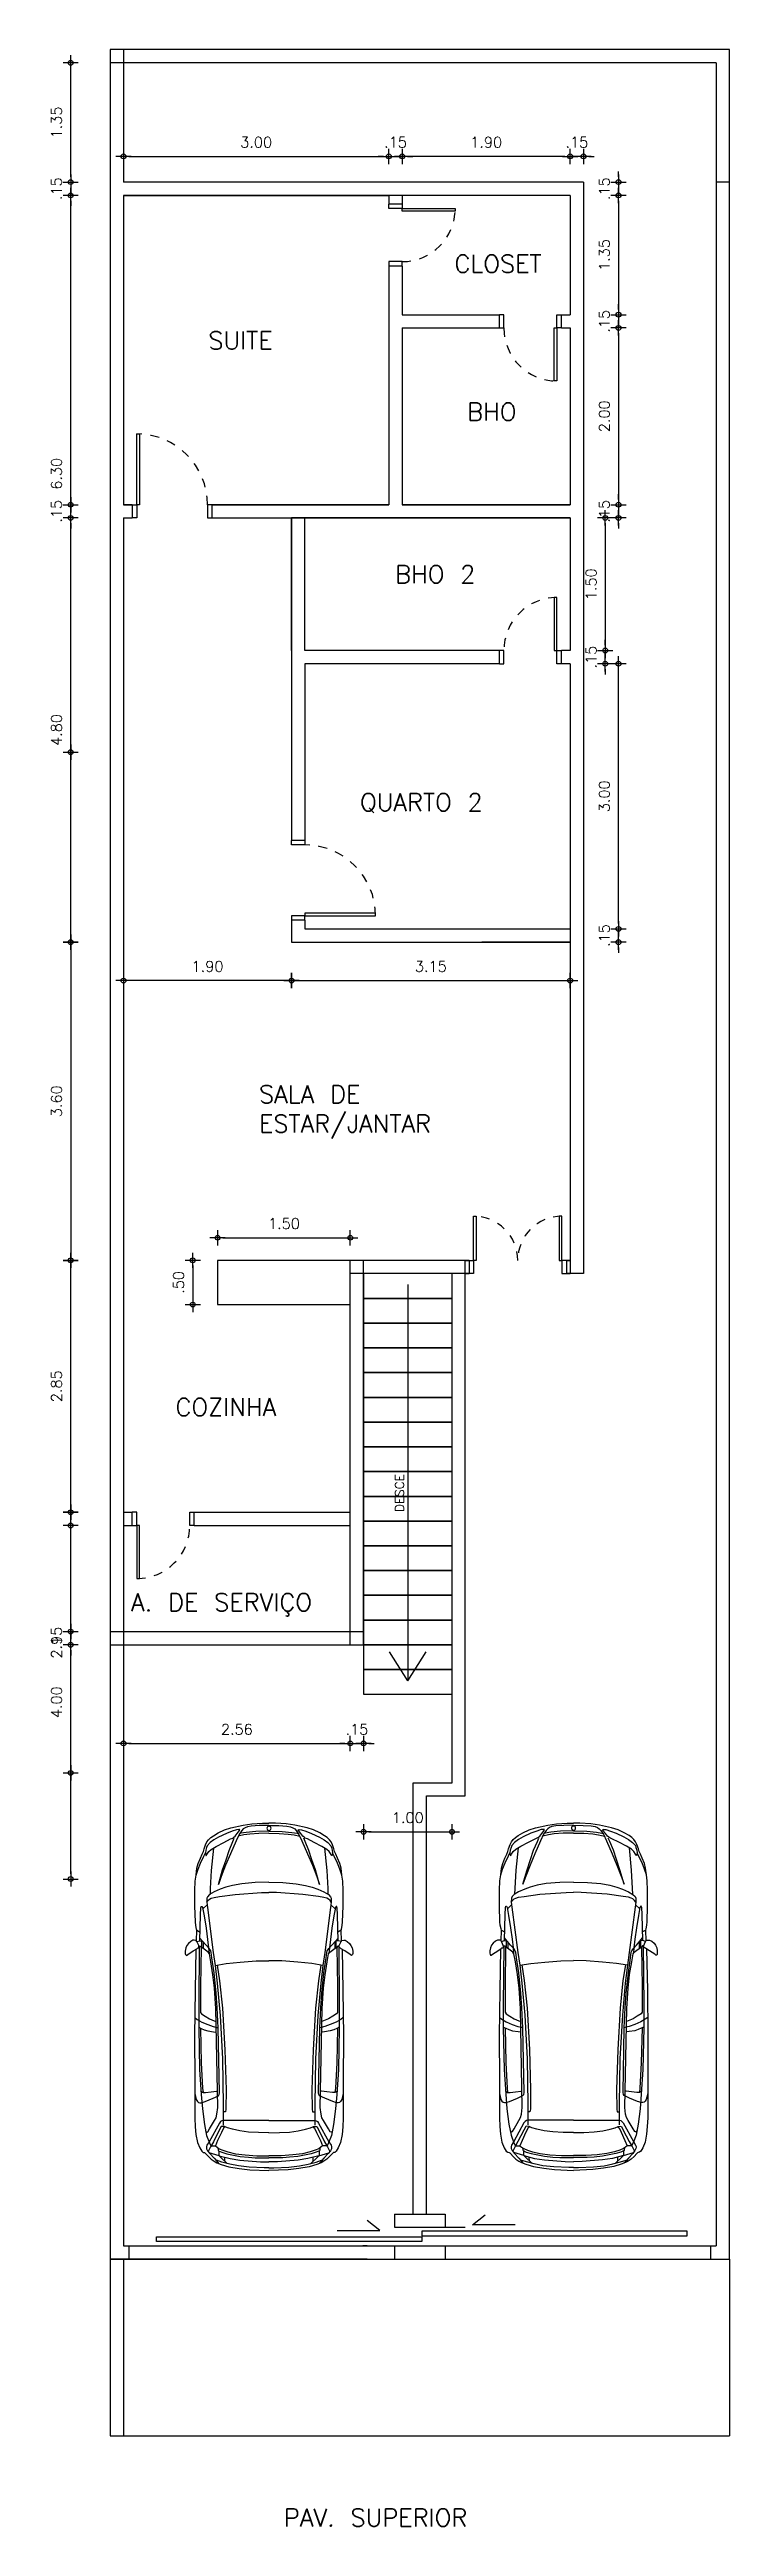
# Model space of a CAD drawing. Header units: millimetres. Extents: x 4595 to 4915, y 2085 to 2243.
# Drawn here: x 4839.31 to 4847, y 2184.16 to 2212.18 of the extents above; entities that cross this region are included whole.
import ezdxf

# ---------------------------------------------------------------- set-up
doc = ezdxf.new("R2010")
doc.units = ezdxf.units.MM
doc.header["$LTSCALE"] = 0.8
doc.linetypes.add('HIDDEN2', pattern=[0.1875, 0.125, -0.0625])
for name, color, linetype in [('parede', 2, 'Continuous'), ('PORTAS', 3, 'Continuous'), ('PROJEÇÃO', 8, 'HIDDEN2')]:
    doc.layers.add(name, color=color, linetype=linetype)
doc.styles.get("Standard").update_dxf_attribs({"font": 'txt.shx', "height": 0.12})
doc.dimstyles.new('ESCALA50', dxfattribs={"dimtxt": 0.1, "dimasz": 0.06, "dimexe": 0.18, "dimexo": 0.06, "dimgap": 0.1, "dimtad": 1, "dimzin": 4, "dimdsep": 46, "dimtxsty": 'Standard', "dimblk1": 'BOLA', "dimblk2": 'BOLA', "dimsah": 1, "dimcen": -0.06, "dimse1": 1, "dimse2": 1, "dimclrd": 7, "dimclrt": 3, "dimadec": 0, "dimazin": 0, "dimtfac": 1, "dimtix": 1, "dimtmove": 0, "dimatfit": 3, "dimldrblk": 'BOLA', "dimfxl": 0, "dimtolj": 1, "dimtzin": 4, "dimarcsym": 0})

msp = doc.modelspace()

# ---------------------------------------------------------------- texts
at = {"layer": 'PORTAS', "color": 6, "char_height": 0.2, "attachment_point": 1}
for s, width, insert in [('{\\C2;CLOSET}', 2.05949, (4843.892, 2209.858)), ('{\\C2;SUITE}', 2.05949, (4841.109, 2208.989)), ('{\\C2;BHO}', 2.05949, (4844.036, 2208.182)), ('{\\C2;BHO 2}', 2.05949, (4843.221, 2206.344)), ('{\\C2;QUARTO 2}', 2.05949, (4842.824, 2203.764)), ('{\\C2;SALA DE ESTAR/JANTAR}', 2.05949, (4841.682, 2200.461)), ('{\\C2;COZINHA}', 2.05949, (4840.738, 2196.92)), ('{\\C2;A. DE SERVIÇO}', 3.13942, (4840.236, 2194.712)), ('{\\C2;PAV. SUPERIOR}', 4.36819, (4841.964, 2184.355))]:
    msp.add_mtext_dynamic_manual_height_columns(s, width=width, gutter_width=0.6, heights=[0], dxfattribs=dict(at, insert=insert))
at = {"layer": 'PORTAS', "color": 6, "insert": (4843.221, 2195.634), "char_height": 0.1, "attachment_point": 1, "rotation": 90}
msp.add_mtext_dynamic_manual_height_columns('{\\C3;DESCE}', width=1.37347, gutter_width=0.6, heights=[0], dxfattribs=at)

# ---------------------------------------------------------------- blocks, each defined once
blk = doc.blocks.new('top')
for points in [[(1325, 824), (1323, 846), (1324, 860), (1338, 884), (1359, 910), (1382, 927), (1410, 940), (1446, 947), (1473, 947), (1486, 944), (1493, 938), (1495, 932), (1484, 918), (1445, 857), (1421, 817), (1412, 810), (1411, 799), (1408, 796), (1399, 793), (1385, 795), (1367, 802), (1339, 815), (1325, 824)], [(1427, 826), (1890, 835), (2404, 841), (2914, 839), (3336, 839), (3434, 834), (3521, 826), (3612, 809), (3673, 783), (3711, 760), (3724, 744), (3727, 729), (3731, 722), (3739, 714), (3772, 684), (3801, 653), (3825, 619), (3841, 588), (3861, 540), (3886, 454), (3906, 337), (3920, 217), (3930, 0)], [(586, 823), (509, 815), (457, 801), (396, 776), (351, 755), (321, 742), (291, 734), (244, 717), (212, 702), (186, 683), (163, 658), (142, 628), (109, 573), (76, 503), (52, 430), (22, 292), (8, 194), (0, 72), (0, 0)], [(25, 0), (26, 110), (32, 200), (39, 244), (50, 271), (64, 291), (83, 308), (127, 339), (200, 372), (347, 437), (475, 490), (601, 539), (692, 572), (528, 524), (412, 485), (308, 451), (207, 409), (169, 393)], [(1331, 820), (1211, 816), (1197, 819), (1155, 828), (1117, 832), (939, 837), (759, 837), (655, 833), (586, 823), (521, 802), (451, 774), (371, 736), (336, 719), (363, 715), (365, 710), (352, 701), (320, 681), (296, 654), (262, 597), (217, 511), (178, 434), (168, 410), (159, 397), (147, 383), (117, 360), (83, 332), (78, 331), (70, 333), (72, 340), (74, 366), (91, 417), (115, 482), (156, 570), (186, 623), (218, 666), (255, 699), (275, 705), (306, 715), (336, 719)], [(281, 628), (533, 652), (740, 664), (805, 666)], [(668, 0), (671, 156), (684, 308), (704, 411), (725, 489), (747, 552), (777, 621), (808, 671), (832, 695), (849, 703), (894, 704), (953, 697), (1464, 630), (1608, 608), (1588, 484), (1572, 326), (1557, 144), (1555, 0)], [(894, 704), (875, 690), (858, 671), (849, 653), (840, 621), (830, 559), (806, 381), (785, 85), (783, 0)], [(924, 700), (970, 748)], [(1330, 782), (1035, 775), (956, 770), (941, 765), (941, 759), (955, 751), (1047, 734), (1186, 712), (1314, 694), (1411, 683)], [(1211, 816), (1232, 780)], [(3058, 839), (3127, 822), (3147, 810), (3158, 797), (3163, 782), (3163, 764), (3150, 723), (3112, 633), (3083, 572), (3070, 563), (3049, 559), (2315, 574), (2089, 585), (1924, 596), (1693, 620), (1524, 645), (1461, 653), (1445, 659), (1418, 677), (1381, 712), (1336, 750), (1300, 781)], [(1406, 759), (1326, 759)], [(1339, 815), (1330, 782), (1333, 759)], [(1344, 743), (1417, 743)], [(1388, 788), (2056, 795), (2315, 795), (2787, 785), (3068, 766), (3233, 753), (3407, 731), (3532, 707), (3617, 674), (3651, 656), (3651, 606)], [(1388, 794), (1389, 778), (1393, 774), (1406, 768)], [(3484, 716), (3493, 709), (3495, 700), (3491, 692), (3459, 672), (3365, 617), (3333, 599), (3293, 588), (3218, 580), (2097, 601), (1867, 616), (1715, 634), (1569, 657), (1478, 674), (1460, 687), (1426, 732), (1406, 759), (1406, 768), (1844, 775), (2141, 774), (2157, 763), (2184, 720), (2214, 673), (2237, 618), (2244, 599)], [(1411, 683), (1473, 678)], [(1604, 586), (1782, 558), (2094, 526), (2563, 499), (3018, 486), (3236, 488), (3267, 493), (3267, 517)], [(1608, 608), (1811, 585), (2174, 552), (2667, 524), (3185, 517), (3415, 517)], [(2199, 839), (2220, 811), (2249, 761), (2278, 693), (2300, 630), (2310, 590), (2315, 574)], [(2308, 795), (2322, 766), (2337, 732), (2349, 692), (2360, 627), (2363, 596)], [(2318, 775), (2711, 766), (2998, 750), (3047, 745)], [(3031, 768), (3042, 757), (3047, 745), (3047, 717), (3040, 655), (3032, 593), (3030, 584)], [(3362, 0), (3362, 515), (3367, 533), (3375, 547), (3393, 561), (3603, 677), (3643, 702), (3658, 707), (3668, 707), (3683, 705), (3706, 694), (3737, 669), (3790, 620), (3820, 594), (3839, 578), (3849, 569)], [(3501, 0), (3500, 118), (3495, 233), (3482, 331), (3462, 414), (3447, 471), (3432, 503), (3430, 528), (3433, 541), (3473, 562), (3603, 629), (3660, 661), (3698, 680), (3714, 688)], [(3436, 495), (3450, 514), (3498, 538), (3590, 581), (3651, 606), (3666, 587), (3682, 564), (3700, 522), (3718, 464), (3739, 378), (3753, 268), (3762, 138), (3762, 0)], [(3674, 576), (3698, 574), (3705, 571), (3722, 535), (3740, 478), (3755, 402), (3770, 327), (3779, 233), (3784, 155), (3784, 0)], [(3707, 566), (3748, 566), (3763, 563), (3781, 545), (3849, 473)], [(3763, 563), (3728, 676)], [(3763, 563), (3795, 440), (3812, 328), (3830, 96), (3832, 0)], [(3897, 0), (3897, 54), (3890, 224), (3877, 346), (3856, 444), (3834, 532), (3813, 595), (3810, 603)], [(88, 0), (93, 149), (103, 258), (114, 320), (119, 334)], [(114, 0), (115, 116), (122, 218), (132, 283), (147, 348)], [(3824, 499), (3779, 501)], [(586, -823), (509, -815), (457, -801), (396, -776), (351, -755), (321, -742), (291, -734), (244, -717), (212, -702), (186, -683), (163, -658), (142, -628), (109, -573), (76, -503), (52, -430), (22, -292), (8, -194), (0, -72), (0, 0)], [(25, 0), (26, -110), (32, -200), (39, -244), (50, -271), (64, -291), (83, -308), (127, -339), (200, -372), (347, -437), (475, -490), (601, -539), (692, -572), (528, -524), (412, -485), (308, -451), (207, -409), (169, -393)], [(88, 0), (93, -149), (103, -258), (114, -320), (119, -334)], [(114, 0), (115, -116), (122, -218), (132, -283), (147, -348)], [(668, 0), (671, -156), (684, -308), (704, -411), (725, -489), (747, -552), (777, -621), (808, -671), (832, -695), (849, -703), (894, -704), (953, -697), (1464, -630), (1608, -608), (1588, -484), (1572, -326), (1557, -144), (1555, 0)], [(894, -704), (875, -690), (858, -671), (849, -653), (840, -621), (830, -559), (806, -381), (785, -85), (783, 0)], [(1427, -826), (1890, -835), (2404, -841), (2914, -839), (3336, -839), (3434, -834), (3521, -826), (3612, -809), (3673, -783), (3711, -760), (3724, -744), (3727, -729), (3731, -722), (3739, -714), (3772, -684), (3801, -653), (3825, -619), (3841, -588), (3861, -540), (3886, -454), (3906, -337), (3920, -217), (3930, 0)], [(3362, 0), (3362, -515), (3367, -533), (3375, -547), (3393, -561), (3603, -677), (3643, -702), (3658, -707), (3668, -707), (3683, -705), (3706, -694), (3737, -669), (3790, -620), (3820, -594), (3839, -578), (3849, -569)], [(3501, 0), (3500, -118), (3495, -233), (3482, -331), (3462, -414), (3447, -471), (3432, -503), (3430, -528), (3433, -541), (3473, -562), (3603, -629), (3660, -661), (3698, -680), (3714, -688)], [(3436, -495), (3450, -514), (3498, -538), (3590, -581), (3651, -606), (3666, -587), (3682, -564), (3700, -522), (3718, -464), (3739, -378), (3753, -268), (3762, -138), (3762, 0)], [(3674, -576), (3698, -574), (3705, -571), (3722, -535), (3740, -478), (3755, -402), (3770, -327), (3779, -233), (3784, -155), (3784, 0)], [(3763, -563), (3795, -440), (3812, -328), (3830, -96), (3832, 0)], [(3897, 0), (3897, -54), (3890, -224), (3877, -346), (3856, -444), (3834, -532), (3813, -595), (3810, -603)], [(1331, -820), (1211, -816), (1197, -819), (1155, -828), (1117, -832), (939, -837), (759, -837), (655, -833), (586, -823), (521, -802), (451, -774), (371, -736), (336, -719), (363, -715), (365, -710), (352, -701), (320, -681), (296, -654), (262, -597), (217, -511), (178, -434), (168, -410), (159, -397), (147, -383), (117, -360), (83, -332), (78, -331), (70, -333), (72, -340), (74, -366), (91, -417), (115, -482), (156, -570), (186, -623), (218, -666), (255, -699), (275, -705), (306, -715), (336, -719)], [(3058, -839), (3127, -822), (3147, -810), (3158, -797), (3163, -782), (3163, -764), (3150, -723), (3112, -633), (3083, -572), (3070, -563), (3049, -559), (2315, -574), (2089, -585), (1924, -596), (1693, -620), (1524, -645), (1461, -653), (1445, -659), (1418, -677), (1381, -712), (1336, -750), (1300, -781)], [(1604, -586), (1782, -558), (2094, -526), (2563, -499), (3018, -486), (3236, -488), (3267, -493), (3267, -517)], [(1608, -608), (1811, -585), (2174, -552), (2667, -524), (3185, -517), (3415, -517)], [(3707, -566), (3748, -566), (3763, -563), (3781, -545), (3849, -473)], [(3824, -499), (3779, -501)], [(281, -628), (533, -652), (740, -664), (805, -666)], [(924, -700), (970, -748)], [(1330, -782), (1035, -775), (956, -770), (941, -765), (941, -759), (955, -751), (1047, -734), (1186, -712), (1314, -694), (1411, -683)], [(1211, -816), (1232, -780)], [(1325, -824), (1323, -846), (1324, -860), (1338, -884), (1359, -910), (1382, -927), (1410, -940), (1446, -947), (1473, -947), (1486, -944), (1493, -938), (1495, -932), (1484, -918), (1445, -857), (1421, -817), (1412, -810), (1411, -799), (1408, -796), (1399, -793), (1385, -795), (1367, -802), (1339, -815), (1325, -824)], [(1406, -759), (1326, -759)], [(1339, -815), (1330, -782), (1333, -759)], [(1344, -743), (1417, -743)], [(1388, -788), (2056, -795), (2315, -795), (2787, -785), (3068, -766), (3233, -753), (3407, -731), (3532, -707), (3617, -674), (3651, -656), (3651, -606)], [(1388, -794), (1389, -778), (1393, -774), (1406, -768)], [(3484, -716), (3493, -709), (3495, -700), (3491, -692), (3459, -672), (3365, -617), (3333, -599), (3293, -588), (3218, -580), (2097, -601), (1867, -616), (1715, -634), (1569, -657), (1478, -674), (1460, -687), (1426, -732), (1406, -759), (1406, -768), (1844, -775), (2141, -774), (2157, -763), (2184, -720), (2214, -673), (2237, -618), (2244, -599)], [(1411, -683), (1473, -678)], [(2199, -839), (2220, -811), (2249, -761), (2278, -693), (2300, -630), (2310, -590), (2315, -574)], [(2308, -795), (2322, -766), (2337, -732), (2349, -692), (2360, -627), (2363, -596)], [(2318, -775), (2711, -766), (2998, -750), (3047, -745)], [(3031, -768), (3042, -757), (3047, -745), (3047, -717), (3040, -655), (3032, -593), (3030, -584)], [(3763, -563), (3728, -676)]]:
    blk.add_lwpolyline(points)
for start, end in [(0, 180), (180, 0)]:
    blk.add_arc((57, 0), 23.5, start, end)
blk = doc.blocks.new('BOLA')
for p, q in [((-1.44, 0), (1.44, 0)), ((0, -1.44), (0, 1.44))]:
    blk.add_line(p, q)
blk.add_circle((0, 0), 0.452)
blk = doc.blocks.new('*D1021')
at = {"layer": 'Defpoints', "color": 0, "transparency": 16777216}
for p in [(4839.553, 2194.281), (4840, 2194.281), (4840, 2194.131)]:
    blk.add_point(p, dxfattribs=at)
at = {"layer": 'PORTAS', "color": 7, "lineweight": -2, "transparency": 16777216}
for p, q in [((4839.553, 2194.341), (4839.553, 2194.401)), ((4839.553, 2194.131), (4839.553, 2194.281)), ((4839.553, 2194.071), (4839.553, 2194.011))]:
    blk.add_line(p, q, dxfattribs=at)
at = {"layer": 'PORTAS', "color": 7, "lineweight": -2, "transparency": 16777216, "xscale": 0.06, "yscale": 0.06, "zscale": 0.06}
for p, rotation in [((4839.553, 2194.281), 270), ((4839.553, 2194.131), 90)]:
    blk.add_blockref('BOLA', p, dxfattribs=dict(at, rotation=rotation))
at = {"layer": 'PORTAS', "color": 3, "transparency": 16777216, "insert": (4839.393, 2194.206), "char_height": 0.12, "attachment_point": 5, "rotation": 90}
blk.add_mtext('\\A1;.15', dxfattribs=at)
blk = doc.blocks.new('*D1022')
at = {"layer": 'Defpoints', "color": 0, "transparency": 16777216}
for p in [(4839.553, 2195.481), (4840.15, 2195.481), (4840, 2191.481)]:
    blk.add_point(p, dxfattribs=at)
at = {"layer": 'PORTAS', "color": 7, "lineweight": -2, "transparency": 16777216}
blk.add_line((4839.553, 2191.541), (4839.553, 2195.421), dxfattribs=at)
at = {"layer": 'PORTAS', "color": 7, "lineweight": -2, "transparency": 16777216, "xscale": 0.06, "yscale": 0.06, "zscale": 0.06}
for p, rotation in [((4839.553, 2195.481), 90), ((4839.553, 2191.481), 270)]:
    blk.add_blockref('BOLA', p, dxfattribs=dict(at, rotation=rotation))
at = {"layer": 'PORTAS', "color": 3, "transparency": 16777216, "insert": (4839.393, 2193.481), "char_height": 0.12, "attachment_point": 5, "rotation": 90}
blk.add_mtext('\\A1;4.00', dxfattribs=at)
blk = doc.blocks.new('*D1023')
at = {"layer": 'Defpoints', "color": 0, "transparency": 16777216}
for p in [(4839.553, 2195.631), (4840.15, 2195.631), (4840, 2192.681)]:
    blk.add_point(p, dxfattribs=at)
at = {"layer": 'PORTAS', "color": 7, "lineweight": -2, "transparency": 16777216}
blk.add_line((4839.553, 2192.741), (4839.553, 2195.571), dxfattribs=at)
at = {"layer": 'PORTAS', "color": 7, "lineweight": -2, "transparency": 16777216, "xscale": 0.06, "yscale": 0.06, "zscale": 0.06}
for p, rotation in [((4839.553, 2195.631), 90), ((4839.553, 2192.681), 270)]:
    blk.add_blockref('BOLA', p, dxfattribs=dict(at, rotation=rotation))
at = {"layer": 'PORTAS', "color": 3, "transparency": 16777216, "insert": (4839.393, 2194.156), "char_height": 0.12, "attachment_point": 5, "rotation": 90}
blk.add_mtext('\\A1;2.95', dxfattribs=at)
blk = doc.blocks.new('*D1017')
at = {"layer": 'Defpoints', "color": 0, "transparency": 16777216}
for p in [(4839.553, 2198.481), (4842.864, 2198.481), (4842.864, 2195.631)]:
    blk.add_point(p, dxfattribs=at)
at = {"layer": 'PORTAS', "color": 7, "lineweight": -2, "transparency": 16777216}
blk.add_line((4839.553, 2195.691), (4839.553, 2198.421), dxfattribs=at)
at = {"layer": 'PORTAS', "color": 7, "lineweight": -2, "transparency": 16777216, "xscale": 0.06, "yscale": 0.06, "zscale": 0.06}
for p, rotation in [((4839.553, 2198.481), 90), ((4839.553, 2195.631), 270)]:
    blk.add_blockref('BOLA', p, dxfattribs=dict(at, rotation=rotation))
at = {"layer": 'PORTAS', "color": 3, "transparency": 16777216, "insert": (4839.393, 2197.056), "char_height": 0.12, "attachment_point": 5, "rotation": 90}
blk.add_mtext('\\A1;2.85', dxfattribs=at)
blk = doc.blocks.new('*D1024')
at = {"layer": 'Defpoints', "color": 0, "transparency": 16777216}
for p in [(4845.2, 2202.231), (4845.2, 2202.081), (4845.746, 2202.231)]:
    blk.add_point(p, dxfattribs=at)
at = {"layer": 'PORTAS', "color": 7, "lineweight": -2, "transparency": 16777216}
for p, q in [((4845.746, 2202.291), (4845.746, 2202.351)), ((4845.746, 2202.081), (4845.746, 2202.231)), ((4845.746, 2202.021), (4845.746, 2201.961))]:
    blk.add_line(p, q, dxfattribs=at)
at = {"layer": 'PORTAS', "color": 7, "lineweight": -2, "transparency": 16777216, "xscale": 0.06, "yscale": 0.06, "zscale": 0.06}
for p, rotation in [((4845.746, 2202.231), 270), ((4845.746, 2202.081), 90)]:
    blk.add_blockref('BOLA', p, dxfattribs=dict(at, rotation=rotation))
at = {"layer": 'PORTAS', "color": 3, "transparency": 16777216, "insert": (4845.586, 2202.156), "char_height": 0.12, "attachment_point": 5, "rotation": 90}
blk.add_mtext('\\A1;.15', dxfattribs=at)
blk = doc.blocks.new('*D1025')
at = {"layer": 'Defpoints', "color": 0, "transparency": 16777216}
for p in [(4845.2, 2205.231), (4845.746, 2205.231), (4845.2, 2202.231)]:
    blk.add_point(p, dxfattribs=at)
at = {"layer": 'PORTAS', "color": 7, "lineweight": -2, "transparency": 16777216}
blk.add_line((4845.746, 2202.291), (4845.746, 2205.171), dxfattribs=at)
at = {"layer": 'PORTAS', "color": 7, "lineweight": -2, "transparency": 16777216, "xscale": 0.06, "yscale": 0.06, "zscale": 0.06}
for p, rotation in [((4845.746, 2205.231), 90), ((4845.746, 2202.231), 270)]:
    blk.add_blockref('BOLA', p, dxfattribs=dict(at, rotation=rotation))
at = {"layer": 'PORTAS', "color": 3, "transparency": 16777216, "insert": (4845.586, 2203.731), "char_height": 0.12, "attachment_point": 5, "rotation": 90}
blk.add_mtext('\\A1;3.00', dxfattribs=at)
blk = doc.blocks.new('*D1026')
at = {"layer": 'Defpoints', "color": 0, "transparency": 16777216}
for p in [(4845.2, 2205.381), (4845.596, 2205.381), (4845.2, 2205.231)]:
    blk.add_point(p, dxfattribs=at)
at = {"layer": 'PORTAS', "color": 7, "lineweight": -2, "transparency": 16777216}
for p, q in [((4845.596, 2205.441), (4845.596, 2205.501)), ((4845.596, 2205.231), (4845.596, 2205.381)), ((4845.596, 2205.171), (4845.596, 2205.111))]:
    blk.add_line(p, q, dxfattribs=at)
at = {"layer": 'PORTAS', "color": 7, "lineweight": -2, "transparency": 16777216, "xscale": 0.06, "yscale": 0.06, "zscale": 0.06}
for p, rotation in [((4845.596, 2205.381), 270), ((4845.596, 2205.231), 90)]:
    blk.add_blockref('BOLA', p, dxfattribs=dict(at, rotation=rotation))
at = {"layer": 'PORTAS', "color": 3, "transparency": 16777216, "insert": (4845.436, 2205.306), "char_height": 0.12, "attachment_point": 5, "rotation": 90}
blk.add_mtext('\\A1;.15', dxfattribs=at)
blk = doc.blocks.new('*D1027')
at = {"layer": 'Defpoints', "color": 0, "transparency": 16777216}
for p in [(4845.2, 2206.881), (4845.2, 2205.381), (4845.596, 2205.381)]:
    blk.add_point(p, dxfattribs=at)
at = {"layer": 'PORTAS', "color": 7, "lineweight": -2, "transparency": 16777216}
blk.add_line((4845.596, 2206.821), (4845.596, 2205.441), dxfattribs=at)
at = {"layer": 'PORTAS', "color": 7, "lineweight": -2, "transparency": 16777216, "xscale": 0.06, "yscale": 0.06, "zscale": 0.06}
for p, rotation in [((4845.596, 2206.881), 90), ((4845.596, 2205.381), 270)]:
    blk.add_blockref('BOLA', p, dxfattribs=dict(at, rotation=rotation))
at = {"layer": 'PORTAS', "color": 3, "transparency": 16777216, "insert": (4845.436, 2206.131), "char_height": 0.12, "attachment_point": 5, "rotation": 90}
blk.add_mtext('\\A1;1.50', dxfattribs=at)
blk = doc.blocks.new('*D1028')
at = {"layer": 'Defpoints', "color": 0, "transparency": 16777216}
for p in [(4845.35, 2207.031), (4845.35, 2206.881), (4845.746, 2206.881)]:
    blk.add_point(p, dxfattribs=at)
at = {"layer": 'PORTAS', "color": 7, "lineweight": -2, "transparency": 16777216}
for p, q in [((4845.746, 2207.091), (4845.746, 2207.151)), ((4845.746, 2207.031), (4845.746, 2206.881)), ((4845.746, 2206.821), (4845.746, 2206.761))]:
    blk.add_line(p, q, dxfattribs=at)
at = {"layer": 'PORTAS', "color": 7, "lineweight": -2, "transparency": 16777216, "xscale": 0.06, "yscale": 0.06, "zscale": 0.06}
for p, rotation in [((4845.746, 2207.031), 270), ((4845.746, 2206.881), 90)]:
    blk.add_blockref('BOLA', p, dxfattribs=dict(at, rotation=rotation))
at = {"layer": 'PORTAS', "color": 3, "transparency": 16777216, "insert": (4845.586, 2206.956), "char_height": 0.12, "attachment_point": 5, "rotation": 90}
blk.add_mtext('\\A1;.15', dxfattribs=at)
blk = doc.blocks.new('*D1029')
at = {"layer": 'Defpoints', "color": 0, "transparency": 16777216}
for p in [(4845.2, 2209.031), (4845.2, 2207.031), (4845.746, 2207.031)]:
    blk.add_point(p, dxfattribs=at)
at = {"layer": 'PORTAS', "color": 7, "lineweight": -2, "transparency": 16777216}
blk.add_line((4845.746, 2208.971), (4845.746, 2207.091), dxfattribs=at)
at = {"layer": 'PORTAS', "color": 7, "lineweight": -2, "transparency": 16777216, "xscale": 0.06, "yscale": 0.06, "zscale": 0.06}
for p, rotation in [((4845.746, 2209.031), 90), ((4845.746, 2207.031), 270)]:
    blk.add_blockref('BOLA', p, dxfattribs=dict(at, rotation=rotation))
at = {"layer": 'PORTAS', "color": 3, "transparency": 16777216, "insert": (4845.586, 2208.031), "char_height": 0.12, "attachment_point": 5, "rotation": 90}
blk.add_mtext('\\A1;2.00', dxfattribs=at)
blk = doc.blocks.new('*D1030')
at = {"layer": 'Defpoints', "color": 0, "transparency": 16777216}
for p in [(4845.2, 2209.181), (4845.2, 2209.031), (4845.746, 2209.031)]:
    blk.add_point(p, dxfattribs=at)
at = {"layer": 'PORTAS', "color": 7, "lineweight": -2, "transparency": 16777216}
for p, q in [((4845.746, 2209.241), (4845.746, 2209.301)), ((4845.746, 2209.181), (4845.746, 2209.031)), ((4845.746, 2208.971), (4845.746, 2208.911))]:
    blk.add_line(p, q, dxfattribs=at)
at = {"layer": 'PORTAS', "color": 7, "lineweight": -2, "transparency": 16777216, "xscale": 0.06, "yscale": 0.06, "zscale": 0.06}
for p, rotation in [((4845.746, 2209.181), 270), ((4845.746, 2209.031), 90)]:
    blk.add_blockref('BOLA', p, dxfattribs=dict(at, rotation=rotation))
at = {"layer": 'PORTAS', "color": 3, "transparency": 16777216, "insert": (4845.586, 2209.106), "char_height": 0.12, "attachment_point": 5, "rotation": 90}
blk.add_mtext('\\A1;.15', dxfattribs=at)
blk = doc.blocks.new('*D1031')
at = {"layer": 'Defpoints', "color": 0, "transparency": 16777216}
for p in [(4845.2, 2210.531), (4845.2, 2209.181), (4845.746, 2209.181)]:
    blk.add_point(p, dxfattribs=at)
at = {"layer": 'PORTAS', "color": 7, "lineweight": -2, "transparency": 16777216}
blk.add_line((4845.746, 2210.471), (4845.746, 2209.241), dxfattribs=at)
at = {"layer": 'PORTAS', "color": 7, "lineweight": -2, "transparency": 16777216, "xscale": 0.06, "yscale": 0.06, "zscale": 0.06}
for p, rotation in [((4845.746, 2210.531), 90), ((4845.746, 2209.181), 270)]:
    blk.add_blockref('BOLA', p, dxfattribs=dict(at, rotation=rotation))
at = {"layer": 'PORTAS', "color": 3, "transparency": 16777216, "insert": (4845.586, 2209.856), "char_height": 0.12, "attachment_point": 5, "rotation": 90}
blk.add_mtext('\\A1;1.35', dxfattribs=at)
blk = doc.blocks.new('*D1032')
at = {"layer": 'Defpoints', "color": 0, "transparency": 16777216}
for p in [(4845.2, 2210.681), (4845.2, 2210.531), (4845.746, 2210.531)]:
    blk.add_point(p, dxfattribs=at)
at = {"layer": 'PORTAS', "color": 7, "lineweight": -2, "transparency": 16777216}
for p, q in [((4845.746, 2210.741), (4845.746, 2210.801)), ((4845.746, 2210.681), (4845.746, 2210.531)), ((4845.746, 2210.471), (4845.746, 2210.411))]:
    blk.add_line(p, q, dxfattribs=at)
at = {"layer": 'PORTAS', "color": 7, "lineweight": -2, "transparency": 16777216, "xscale": 0.06, "yscale": 0.06, "zscale": 0.06}
for p, rotation in [((4845.746, 2210.681), 270), ((4845.746, 2210.531), 90)]:
    blk.add_blockref('BOLA', p, dxfattribs=dict(at, rotation=rotation))
at = {"layer": 'PORTAS', "color": 3, "transparency": 16777216, "insert": (4845.586, 2210.606), "char_height": 0.12, "attachment_point": 5, "rotation": 90}
blk.add_mtext('\\A1;.15', dxfattribs=at)
blk = doc.blocks.new('*D1033')
at = {"layer": 'Defpoints', "color": 0, "transparency": 16777216}
for p in [(4839.553, 2206.881), (4842.05, 2206.881), (4842.05, 2202.081)]:
    blk.add_point(p, dxfattribs=at)
at = {"layer": 'PORTAS', "color": 7, "lineweight": -2, "transparency": 16777216}
blk.add_line((4839.553, 2202.141), (4839.553, 2206.821), dxfattribs=at)
at = {"layer": 'PORTAS', "color": 7, "lineweight": -2, "transparency": 16777216, "xscale": 0.06, "yscale": 0.06, "zscale": 0.06}
for p, rotation in [((4839.553, 2206.881), 90), ((4839.553, 2202.081), 270)]:
    blk.add_blockref('BOLA', p, dxfattribs=dict(at, rotation=rotation))
at = {"layer": 'PORTAS', "color": 3, "transparency": 16777216, "insert": (4839.393, 2204.481), "char_height": 0.12, "attachment_point": 5, "rotation": 90}
blk.add_mtext('\\A1;4.80', dxfattribs=at)
blk = doc.blocks.new('*D1034')
at = {"layer": 'Defpoints', "color": 0, "transparency": 16777216}
for p in [(4839.553, 2207.031), (4840.15, 2207.031), (4840.15, 2206.881)]:
    blk.add_point(p, dxfattribs=at)
at = {"layer": 'PORTAS', "color": 7, "lineweight": -2, "transparency": 16777216}
for p, q in [((4839.553, 2207.091), (4839.553, 2207.151)), ((4839.553, 2206.881), (4839.553, 2207.031)), ((4839.553, 2206.821), (4839.553, 2206.761))]:
    blk.add_line(p, q, dxfattribs=at)
at = {"layer": 'PORTAS', "color": 7, "lineweight": -2, "transparency": 16777216, "xscale": 0.06, "yscale": 0.06, "zscale": 0.06}
for p, rotation in [((4839.553, 2207.031), 270), ((4839.553, 2206.881), 90)]:
    blk.add_blockref('BOLA', p, dxfattribs=dict(at, rotation=rotation))
at = {"layer": 'PORTAS', "color": 3, "transparency": 16777216, "insert": (4839.393, 2206.956), "char_height": 0.12, "attachment_point": 5, "rotation": 90}
blk.add_mtext('\\A1;.15', dxfattribs=at)
blk = doc.blocks.new('*D1035')
at = {"layer": 'Defpoints', "color": 0, "transparency": 16777216}
for p in [(4839.553, 2210.531), (4840.15, 2210.531), (4840.15, 2204.231)]:
    blk.add_point(p, dxfattribs=at)
at = {"layer": 'PORTAS', "color": 7, "lineweight": -2, "transparency": 16777216}
blk.add_line((4839.553, 2204.291), (4839.553, 2210.471), dxfattribs=at)
at = {"layer": 'PORTAS', "color": 7, "lineweight": -2, "transparency": 16777216, "xscale": 0.06, "yscale": 0.06, "zscale": 0.06}
for p, rotation in [((4839.553, 2210.531), 90), ((4839.553, 2204.231), 270)]:
    blk.add_blockref('BOLA', p, dxfattribs=dict(at, rotation=rotation))
at = {"layer": 'PORTAS', "color": 3, "transparency": 16777216, "insert": (4839.393, 2207.381), "char_height": 0.12, "attachment_point": 5, "rotation": 90}
blk.add_mtext('\\A1;6.30', dxfattribs=at)
blk = doc.blocks.new('*D1036')
at = {"layer": 'Defpoints', "color": 0, "transparency": 16777216}
for p in [(4840, 2210.681), (4839.553, 2210.531), (4840, 2210.531)]:
    blk.add_point(p, dxfattribs=at)
at = {"layer": 'PORTAS', "color": 7, "lineweight": -2, "transparency": 16777216}
for p, q in [((4839.553, 2210.741), (4839.553, 2210.801)), ((4839.553, 2210.681), (4839.553, 2210.531)), ((4839.553, 2210.471), (4839.553, 2210.411))]:
    blk.add_line(p, q, dxfattribs=at)
at = {"layer": 'PORTAS', "color": 7, "lineweight": -2, "transparency": 16777216, "xscale": 0.06, "yscale": 0.06, "zscale": 0.06}
for p, rotation in [((4839.553, 2210.681), 270), ((4839.553, 2210.531), 90)]:
    blk.add_blockref('BOLA', p, dxfattribs=dict(at, rotation=rotation))
at = {"layer": 'PORTAS', "color": 3, "transparency": 16777216, "insert": (4839.393, 2210.606), "char_height": 0.12, "attachment_point": 5, "rotation": 90}
blk.add_mtext('\\A1;.15', dxfattribs=at)
blk = doc.blocks.new('*D1037')
at = {"layer": 'Defpoints', "color": 0, "transparency": 16777216}
for p in [(4839.553, 2212.031), (4840, 2212.031), (4840, 2210.681)]:
    blk.add_point(p, dxfattribs=at)
at = {"layer": 'PORTAS', "color": 7, "lineweight": -2, "transparency": 16777216}
blk.add_line((4839.553, 2210.741), (4839.553, 2211.971), dxfattribs=at)
at = {"layer": 'PORTAS', "color": 7, "lineweight": -2, "transparency": 16777216, "xscale": 0.06, "yscale": 0.06, "zscale": 0.06}
for p, rotation in [((4839.553, 2212.031), 90), ((4839.553, 2210.681), 270)]:
    blk.add_blockref('BOLA', p, dxfattribs=dict(at, rotation=rotation))
at = {"layer": 'PORTAS', "color": 3, "transparency": 16777216, "insert": (4839.393, 2211.356), "char_height": 0.12, "attachment_point": 5, "rotation": 90}
blk.add_mtext('\\A1;1.35', dxfattribs=at)
blk = doc.blocks.new('*D1038')
at = {"layer": 'Defpoints', "color": 0, "transparency": 16777216}
for p in [(4842.05, 2202.081), (4839.553, 2198.481), (4842.05, 2198.481)]:
    blk.add_point(p, dxfattribs=at)
at = {"layer": 'PORTAS', "color": 7, "lineweight": -2, "transparency": 16777216}
blk.add_line((4839.553, 2202.021), (4839.553, 2198.541), dxfattribs=at)
at = {"layer": 'PORTAS', "color": 7, "lineweight": -2, "transparency": 16777216, "xscale": 0.06, "yscale": 0.06, "zscale": 0.06}
for p, rotation in [((4839.553, 2202.081), 90), ((4839.553, 2198.481), 270)]:
    blk.add_blockref('BOLA', p, dxfattribs=dict(at, rotation=rotation))
at = {"layer": 'PORTAS', "color": 3, "transparency": 16777216, "insert": (4839.393, 2200.281), "char_height": 0.12, "attachment_point": 5, "rotation": 90}
blk.add_mtext('\\A1;3.60', dxfattribs=at)
blk = doc.blocks.new('*D1039')
at = {"layer": 'Defpoints', "color": 0, "transparency": 16777216}
for p in [(4840.15, 2194.131), (4842.714, 2194.131), (4842.714, 2193.015)]:
    blk.add_point(p, dxfattribs=at)
at = {"layer": 'PORTAS', "color": 7, "lineweight": -2, "transparency": 16777216}
blk.add_line((4840.21, 2193.015), (4842.654, 2193.015), dxfattribs=at)
at = {"layer": 'PORTAS', "color": 7, "lineweight": -2, "transparency": 16777216, "xscale": 0.06, "yscale": 0.06, "zscale": 0.06, "rotation": 180}
blk.add_blockref('BOLA', (4840.15, 2193.015), dxfattribs=at)
at = {"layer": 'PORTAS', "color": 7, "lineweight": -2, "transparency": 16777216, "xscale": 0.06, "yscale": 0.06, "zscale": 0.06}
blk.add_blockref('BOLA', (4842.714, 2193.015), dxfattribs=at)
at = {"layer": 'PORTAS', "color": 3, "transparency": 16777216, "insert": (4841.432, 2193.175), "char_height": 0.12, "attachment_point": 5}
blk.add_mtext('\\A1;2.56', dxfattribs=at)
blk = doc.blocks.new('*D1040')
at = {"layer": 'Defpoints', "color": 0, "transparency": 16777216}
for p in [(4842.714, 2194.131), (4842.864, 2194.131), (4842.864, 2193.015)]:
    blk.add_point(p, dxfattribs=at)
at = {"layer": 'PORTAS', "color": 7, "lineweight": -2, "transparency": 16777216}
for p, q in [((4842.654, 2193.015), (4842.594, 2193.015)), ((4842.714, 2193.015), (4842.864, 2193.015)), ((4842.924, 2193.015), (4842.984, 2193.015))]:
    blk.add_line(p, q, dxfattribs=at)
at = {"layer": 'PORTAS', "color": 7, "lineweight": -2, "transparency": 16777216, "xscale": 0.06, "yscale": 0.06, "zscale": 0.06}
blk.add_blockref('BOLA', (4842.714, 2193.015), dxfattribs=at)
at = {"layer": 'PORTAS', "color": 7, "lineweight": -2, "transparency": 16777216, "xscale": 0.06, "yscale": 0.06, "zscale": 0.06, "rotation": 180}
blk.add_blockref('BOLA', (4842.864, 2193.015), dxfattribs=at)
at = {"layer": 'PORTAS', "color": 3, "transparency": 16777216, "insert": (4842.789, 2193.175), "char_height": 0.12, "attachment_point": 5}
blk.add_mtext('\\A1;.15', dxfattribs=at)
blk = doc.blocks.new('*D1041')
at = {"layer": 'Defpoints', "color": 0, "transparency": 16777216}
for p in [(4842.714, 2198.737), (4841.214, 2198.481), (4842.714, 2198.481)]:
    blk.add_point(p, dxfattribs=at)
at = {"layer": 'PORTAS', "color": 7, "lineweight": -2, "transparency": 16777216}
blk.add_line((4841.274, 2198.737), (4842.654, 2198.737), dxfattribs=at)
at = {"layer": 'PORTAS', "color": 7, "lineweight": -2, "transparency": 16777216, "xscale": 0.06, "yscale": 0.06, "zscale": 0.06, "rotation": 180}
blk.add_blockref('BOLA', (4841.214, 2198.737), dxfattribs=at)
at = {"layer": 'PORTAS', "color": 7, "lineweight": -2, "transparency": 16777216, "xscale": 0.06, "yscale": 0.06, "zscale": 0.06}
blk.add_blockref('BOLA', (4842.714, 2198.737), dxfattribs=at)
at = {"layer": 'PORTAS', "color": 3, "transparency": 16777216, "insert": (4841.964, 2198.897), "char_height": 0.12, "attachment_point": 5}
blk.add_mtext('\\A1;1.50', dxfattribs=at)
blk = doc.blocks.new('*D1042')
at = {"layer": 'Defpoints', "color": 0, "transparency": 16777216}
for p in [(4841.214, 2198.481), (4840.933, 2197.981), (4841.214, 2197.981)]:
    blk.add_point(p, dxfattribs=at)
at = {"layer": 'PORTAS', "color": 7, "lineweight": -2, "transparency": 16777216}
blk.add_line((4840.933, 2198.421), (4840.933, 2198.041), dxfattribs=at)
at = {"layer": 'PORTAS', "color": 7, "lineweight": -2, "transparency": 16777216, "xscale": 0.06, "yscale": 0.06, "zscale": 0.06}
for p, rotation in [((4840.933, 2198.481), 90), ((4840.933, 2197.981), 270)]:
    blk.add_blockref('BOLA', p, dxfattribs=dict(at, rotation=rotation))
at = {"layer": 'PORTAS', "color": 3, "transparency": 16777216, "insert": (4840.773, 2198.231), "char_height": 0.12, "attachment_point": 5, "rotation": 90}
blk.add_mtext('\\A1;.50', dxfattribs=at)
blk = doc.blocks.new('*D1018')
at = {"layer": 'Defpoints', "color": 0, "transparency": 16777216}
for p in [(4842.05, 2202.081), (4845.2, 2202.081), (4845.2, 2201.647)]:
    blk.add_point(p, dxfattribs=at)
at = {"layer": 'PORTAS', "color": 7, "lineweight": -2, "transparency": 16777216}
blk.add_line((4842.11, 2201.647), (4845.14, 2201.647), dxfattribs=at)
at = {"layer": 'PORTAS', "color": 7, "lineweight": -2, "transparency": 16777216, "xscale": 0.06, "yscale": 0.06, "zscale": 0.06, "rotation": 180}
blk.add_blockref('BOLA', (4842.05, 2201.647), dxfattribs=at)
at = {"layer": 'PORTAS', "color": 7, "lineweight": -2, "transparency": 16777216, "xscale": 0.06, "yscale": 0.06, "zscale": 0.06}
blk.add_blockref('BOLA', (4845.2, 2201.647), dxfattribs=at)
at = {"layer": 'PORTAS', "color": 3, "transparency": 16777216, "insert": (4843.625, 2201.807), "char_height": 0.12, "attachment_point": 5}
blk.add_mtext('\\A1;3.15', dxfattribs=at)
blk = doc.blocks.new('*D1019')
at = {"layer": 'Defpoints', "color": 0, "transparency": 16777216}
for p in [(4840.15, 2202.081), (4842.05, 2202.081), (4840.15, 2201.647)]:
    blk.add_point(p, dxfattribs=at)
at = {"layer": 'PORTAS', "color": 7, "lineweight": -2, "transparency": 16777216}
blk.add_line((4841.99, 2201.647), (4840.21, 2201.647), dxfattribs=at)
at = {"layer": 'PORTAS', "color": 7, "lineweight": -2, "transparency": 16777216, "xscale": 0.06, "yscale": 0.06, "zscale": 0.06, "rotation": 180}
blk.add_blockref('BOLA', (4840.15, 2201.647), dxfattribs=at)
at = {"layer": 'PORTAS', "color": 7, "lineweight": -2, "transparency": 16777216, "xscale": 0.06, "yscale": 0.06, "zscale": 0.06}
blk.add_blockref('BOLA', (4842.05, 2201.647), dxfattribs=at)
at = {"layer": 'PORTAS', "color": 3, "transparency": 16777216, "insert": (4841.1, 2201.807), "char_height": 0.12, "attachment_point": 5}
blk.add_mtext('\\A1;1.90', dxfattribs=at)
blk = doc.blocks.new('*D1043')
at = {"layer": 'Defpoints', "color": 0, "transparency": 16777216}
for p in [(4843.15, 2210.972), (4840.15, 2210.681), (4843.15, 2210.531)]:
    blk.add_point(p, dxfattribs=at)
at = {"layer": 'PORTAS', "color": 7, "lineweight": -2, "transparency": 16777216}
blk.add_line((4840.21, 2210.972), (4843.09, 2210.972), dxfattribs=at)
at = {"layer": 'PORTAS', "color": 7, "lineweight": -2, "transparency": 16777216, "xscale": 0.06, "yscale": 0.06, "zscale": 0.06, "rotation": 180}
blk.add_blockref('BOLA', (4840.15, 2210.972), dxfattribs=at)
at = {"layer": 'PORTAS', "color": 7, "lineweight": -2, "transparency": 16777216, "xscale": 0.06, "yscale": 0.06, "zscale": 0.06}
blk.add_blockref('BOLA', (4843.15, 2210.972), dxfattribs=at)
at = {"layer": 'PORTAS', "color": 3, "transparency": 16777216, "insert": (4841.65, 2211.132), "char_height": 0.12, "attachment_point": 5}
blk.add_mtext('\\A1;3.00', dxfattribs=at)
blk = doc.blocks.new('*D1044')
at = {"layer": 'Defpoints', "color": 0, "transparency": 16777216}
for p in [(4843.3, 2210.972), (4843.15, 2210.681), (4843.3, 2210.531)]:
    blk.add_point(p, dxfattribs=at)
at = {"layer": 'PORTAS', "color": 7, "lineweight": -2, "transparency": 16777216}
for p, q in [((4843.09, 2210.972), (4843.03, 2210.972)), ((4843.15, 2210.972), (4843.3, 2210.972)), ((4843.36, 2210.972), (4843.42, 2210.972))]:
    blk.add_line(p, q, dxfattribs=at)
at = {"layer": 'PORTAS', "color": 7, "lineweight": -2, "transparency": 16777216, "xscale": 0.06, "yscale": 0.06, "zscale": 0.06}
blk.add_blockref('BOLA', (4843.15, 2210.972), dxfattribs=at)
at = {"layer": 'PORTAS', "color": 7, "lineweight": -2, "transparency": 16777216, "xscale": 0.06, "yscale": 0.06, "zscale": 0.06, "rotation": 180}
blk.add_blockref('BOLA', (4843.3, 2210.972), dxfattribs=at)
at = {"layer": 'PORTAS', "color": 3, "transparency": 16777216, "insert": (4843.225, 2211.132), "char_height": 0.12, "attachment_point": 5}
blk.add_mtext('\\A1;.15', dxfattribs=at)
blk = doc.blocks.new('*D1045')
at = {"layer": 'Defpoints', "color": 0, "transparency": 16777216}
for p in [(4843.3, 2210.972), (4845.2, 2210.681), (4843.3, 2210.531)]:
    blk.add_point(p, dxfattribs=at)
at = {"layer": 'PORTAS', "color": 7, "lineweight": -2, "transparency": 16777216}
blk.add_line((4845.14, 2210.972), (4843.36, 2210.972), dxfattribs=at)
at = {"layer": 'PORTAS', "color": 7, "lineweight": -2, "transparency": 16777216, "xscale": 0.06, "yscale": 0.06, "zscale": 0.06, "rotation": 180}
blk.add_blockref('BOLA', (4843.3, 2210.972), dxfattribs=at)
at = {"layer": 'PORTAS', "color": 7, "lineweight": -2, "transparency": 16777216, "xscale": 0.06, "yscale": 0.06, "zscale": 0.06}
blk.add_blockref('BOLA', (4845.2, 2210.972), dxfattribs=at)
at = {"layer": 'PORTAS', "color": 3, "transparency": 16777216, "insert": (4844.25, 2211.132), "char_height": 0.12, "attachment_point": 5}
blk.add_mtext('\\A1;1.90', dxfattribs=at)
blk = doc.blocks.new('*D1046')
at = {"layer": 'Defpoints', "color": 0, "transparency": 16777216}
for p in [(4845.2, 2210.972), (4845.2, 2210.681), (4845.35, 2210.681)]:
    blk.add_point(p, dxfattribs=at)
at = {"layer": 'PORTAS', "color": 7, "lineweight": -2, "transparency": 16777216}
for p, q in [((4845.14, 2210.972), (4845.08, 2210.972)), ((4845.35, 2210.972), (4845.2, 2210.972)), ((4845.41, 2210.972), (4845.47, 2210.972))]:
    blk.add_line(p, q, dxfattribs=at)
at = {"layer": 'PORTAS', "color": 7, "lineweight": -2, "transparency": 16777216, "xscale": 0.06, "yscale": 0.06, "zscale": 0.06}
blk.add_blockref('BOLA', (4845.2, 2210.972), dxfattribs=at)
at = {"layer": 'PORTAS', "color": 7, "lineweight": -2, "transparency": 16777216, "xscale": 0.06, "yscale": 0.06, "zscale": 0.06, "rotation": 180}
blk.add_blockref('BOLA', (4845.35, 2210.972), dxfattribs=at)
at = {"layer": 'PORTAS', "color": 3, "transparency": 16777216, "insert": (4845.275, 2211.132), "char_height": 0.12, "attachment_point": 5}
blk.add_mtext('\\A1;.15', dxfattribs=at)
blk = doc.blocks.new('*D1020')
at = {"layer": 'Defpoints', "color": 0, "transparency": 16777216}
for p in [(4842.864, 2193.571), (4843.864, 2192.571), (4843.864, 2192.015)]:
    blk.add_point(p, dxfattribs=at)
at = {"layer": 'PORTAS', "color": 7, "lineweight": -2, "transparency": 16777216}
blk.add_line((4842.924, 2192.015), (4843.804, 2192.015), dxfattribs=at)
at = {"layer": 'PORTAS', "color": 7, "lineweight": -2, "transparency": 16777216, "xscale": 0.06, "yscale": 0.06, "zscale": 0.06, "rotation": 180}
blk.add_blockref('BOLA', (4842.864, 2192.015), dxfattribs=at)
at = {"layer": 'PORTAS', "color": 7, "lineweight": -2, "transparency": 16777216, "xscale": 0.06, "yscale": 0.06, "zscale": 0.06}
blk.add_blockref('BOLA', (4843.864, 2192.015), dxfattribs=at)
at = {"layer": 'PORTAS', "color": 3, "transparency": 16777216, "insert": (4843.364, 2192.175), "char_height": 0.12, "attachment_point": 5}
blk.add_mtext('\\A1;1.00', dxfattribs=at)

# ---------------------------------------------------------------- dimensions: what is measured, and where the dimension line sits
at = {"layer": 'PORTAS', "color": 6}
for base, p1, p2, picture, middle in [((4839.553, 2212.031), (4840, 2210.681), (4840, 2212.031), '*D1037', (4839.393, 2211.356)), ((4839.553, 2210.531), (4840, 2210.681), (4840, 2210.531), '*D1036', (4839.393, 2210.606)), ((4845.746, 2210.531), (4845.2, 2210.681), (4845.2, 2210.531), '*D1032', (4845.586, 2210.606)), ((4839.553, 2210.531), (4840.15, 2204.231), (4840.15, 2210.531), '*D1035', (4839.393, 2207.381)), ((4845.746, 2209.181), (4845.2, 2210.531), (4845.2, 2209.181), '*D1031', (4845.586, 2209.856)), ((4845.746, 2209.031), (4845.2, 2209.181), (4845.2, 2209.031), '*D1030', (4845.586, 2209.106)), ((4845.746, 2207.031), (4845.2, 2209.031), (4845.2, 2207.031), '*D1029', (4845.586, 2208.031)), ((4839.553, 2207.031), (4840.15, 2206.881), (4840.15, 2207.031), '*D1034', (4839.393, 2206.956)), ((4845.746, 2206.881), (4845.35, 2207.031), (4845.35, 2206.881), '*D1028', (4845.586, 2206.956)), ((4839.553, 2206.881), (4842.05, 2202.081), (4842.05, 2206.881), '*D1033', (4839.393, 2204.481)), ((4845.596, 2205.381), (4845.2, 2206.881), (4845.2, 2205.381), '*D1027', (4845.436, 2206.131)), ((4845.596, 2205.381), (4845.2, 2205.231), (4845.2, 2205.381), '*D1026', (4845.436, 2205.306)), ((4845.746, 2205.231), (4845.2, 2202.231), (4845.2, 2205.231), '*D1025', (4845.586, 2203.731)), ((4845.746, 2202.231), (4845.2, 2202.081), (4845.2, 2202.231), '*D1024', (4845.586, 2202.156)), ((4839.553, 2198.481), (4842.05, 2202.081), (4842.05, 2198.481), '*D1038', (4839.393, 2200.281)), ((4839.553, 2198.481), (4842.864, 2195.631), (4842.864, 2198.481), '*D1017', (4839.393, 2197.056)), ((4840.933, 2197.981), (4841.214, 2198.481), (4841.214, 2197.981), '*D1042', (4840.773, 2198.231)), ((4839.553, 2195.631), (4840, 2192.681), (4840.15, 2195.631), '*D1023', (4839.393, 2194.156)), ((4839.553, 2195.481), (4840, 2191.481), (4840.15, 2195.481), '*D1022', (4839.393, 2193.481)), ((4839.553, 2194.281), (4840, 2194.131), (4840, 2194.281), '*D1021', (4839.393, 2194.206))]:
    dim = msp.add_linear_dim(base=base, p1=p1, p2=p2, angle=90, dimstyle='ESCALA50', override={"dimfxl": 0.18}, dxfattribs=at)
    dim.commit()
    dim.dimension.update_dxf_attribs({"geometry": picture, "text_midpoint": middle})
for base, p1, p2, picture, middle in [((4843.15, 2210.972), (4840.15, 2210.681), (4843.15, 2210.531), '*D1043', (4841.65, 2211.132)), ((4843.3, 2210.972), (4843.15, 2210.681), (4843.3, 2210.531), '*D1044', (4843.225, 2211.132)), ((4843.3, 2210.972), (4845.2, 2210.681), (4843.3, 2210.531), '*D1045', (4844.25, 2211.132)), ((4845.2, 2210.972), (4845.35, 2210.681), (4845.2, 2210.681), '*D1046', (4845.275, 2211.132)), ((4840.15, 2201.647), (4842.05, 2202.081), (4840.15, 2202.081), '*D1019', (4841.1, 2201.807)), ((4845.2, 2201.647), (4842.05, 2202.081), (4845.2, 2202.081), '*D1018', (4843.625, 2201.807)), ((4842.714, 2198.737), (4841.214, 2198.481), (4842.714, 2198.481), '*D1041', (4841.964, 2198.897)), ((4842.714, 2193.015), (4840.15, 2194.131), (4842.714, 2194.131), '*D1039', (4841.432, 2193.175)), ((4842.864, 2193.015), (4842.714, 2194.131), (4842.864, 2194.131), '*D1040', (4842.789, 2193.175)), ((4843.864, 2192.015), (4842.864, 2193.571), (4843.864, 2192.571), '*D1020', (4843.364, 2192.175))]:
    dim = msp.add_linear_dim(base=base, p1=p1, p2=p2, dimstyle='ESCALA50', override={"dimfxl": 0.18}, dxfattribs=at)
    dim.commit()
    dim.dimension.update_dxf_attribs({"geometry": picture, "text_midpoint": middle})

# ---------------------------------------------------------------- linework, layer by layer
at = {"layer": 'parede', "color": 0}
for p, q in [((4847, 2212.181), (4840, 2212.181)), ((4845.35, 2210.681), (4840.15, 2210.681)), ((4847, 2210.681), (4846.85, 2210.681)), ((4845.2, 2210.531), (4840.15, 2210.531)), ((4840, 2194.131), (4842.864, 2194.131))]:
    msp.add_line(p, q, dxfattribs=at)
at = {"layer": 'parede', "color": 253}
for p, q in [((4840, 2212.181), (4840, 2185.181)), ((4840.15, 2212.181), (4840.15, 2210.681)), ((4847, 2187.181), (4847, 2212.181)), ((4846.85, 2212.031), (4840, 2212.031)), ((4846.85, 2212.031), (4846.85, 2187.331)), ((4845.35, 2210.681), (4840.15, 2210.681)), ((4845.35, 2210.681), (4845.35, 2198.331)), ((4840.15, 2210.531), (4840.15, 2207.031)), ((4845.2, 2210.531), (4845.2, 2209.181)), ((4845.2, 2209.031), (4845.2, 2207.031)), ((4840.15, 2206.881), (4840.15, 2187.331)), ((4845.2, 2206.881), (4845.2, 2205.381)), ((4845.2, 2205.231), (4845.2, 2198.481)), ((4846.85, 2193.931), (4846.85, 2193.381)), ((4843.212, 2187.69), (4843.212, 2187.54)), ((4843.788, 2187.69), (4843.788, 2187.54)), ((4844.094, 2187.569), (4844.239, 2187.682)), ((4840.523, 2187.431), (4843.523, 2187.431)), ((4840.523, 2187.381), (4840.523, 2187.431)), ((4842.565, 2187.505), (4843.049, 2187.505)), ((4843.049, 2187.505), (4842.904, 2187.618)), ((4846.523, 2187.495), (4843.523, 2187.495)), ((4843.523, 2187.495), (4843.523, 2187.445)), ((4843.523, 2187.445), (4846.523, 2187.445)), ((4843.523, 2187.431), (4843.523, 2187.381)), ((4844.577, 2187.569), (4844.094, 2187.569)), ((4846.523, 2187.445), (4846.523, 2187.495)), ((4840, 2187.181), (4847, 2187.181)), ((4842.905, 2187.181), (4840, 2187.181)), ((4840.15, 2187.331), (4846.85, 2187.331)), ((4840.15, 2187.331), (4842.905, 2187.331)), ((4840.15, 2187.181), (4840.15, 2185.181)), ((4840.212, 2187.331), (4840.212, 2187.181)), ((4843.523, 2187.381), (4840.523, 2187.381)), ((4842.905, 2187.331), (4842.855, 2187.331)), ((4842.855, 2187.181), (4842.905, 2187.181)), ((4843.212, 2187.331), (4843.212, 2187.181)), ((4843.788, 2187.331), (4843.788, 2187.181)), ((4846.788, 2187.331), (4846.788, 2187.181)), ((4847, 2187.181), (4847, 2185.181)), ((4840, 2185.181), (4847, 2185.181))]:
    msp.add_line(p, q, dxfattribs=at)
at = {"layer": 'PORTAS', "color": 0}
for p, q in [((4840.15, 2210.531), (4843.15, 2210.531)), ((4843.15, 2210.531), (4843.15, 2210.431)), ((4843.3, 2210.531), (4843.3, 2210.431)), ((4843.15, 2209.731), (4843.15, 2207.031)), ((4843.3, 2209.731), (4843.3, 2209.181)), ((4843.3, 2209.181), (4844.4, 2209.181)), ((4843.3, 2209.031), (4843.3, 2207.031)), ((4843.3, 2209.031), (4844.4, 2209.031)), ((4845.1, 2209.181), (4845.2, 2209.181)), ((4845.1, 2209.031), (4845.2, 2209.031)), ((4840.15, 2207.031), (4840.25, 2207.031)), ((4841.15, 2207.031), (4843.15, 2207.031)), ((4842.05, 2207.031), (4843.15, 2207.031)), ((4843.15, 2207.031), (4842.05, 2207.031)), ((4842.05, 2207.031), (4843.15, 2207.031)), ((4842.2, 2207.031), (4843.15, 2207.031)), ((4843.15, 2207.031), (4842.7, 2207.031)), ((4843.3, 2207.031), (4845.2, 2207.031)), ((4845.2, 2207.031), (4843.3, 2207.031)), ((4845.2, 2207.031), (4843.3, 2207.031)), ((4843.3, 2207.031), (4845.2, 2207.031)), ((4843.3, 2207.031), (4845.2, 2207.031)), ((4843.3, 2207.031), (4845.2, 2207.031)), ((4845.2, 2207.031), (4844.25, 2207.031)), ((4840.15, 2206.881), (4840.25, 2206.881)), ((4841.15, 2206.881), (4845.2, 2206.881)), ((4842.05, 2206.881), (4845.2, 2206.881)), ((4842.05, 2205.381), (4842.05, 2206.881)), ((4842.05, 2206.881), (4842.05, 2203.231)), ((4845.2, 2206.881), (4842.05, 2206.881)), ((4842.2, 2205.381), (4842.2, 2206.881)), ((4845.2, 2206.881), (4842.2, 2206.881)), ((4842.05, 2205.381), (4842.05, 2203.231)), ((4844.4, 2205.381), (4842.2, 2205.381)), ((4844.4, 2205.381), (4842.7, 2205.381)), ((4845.2, 2205.381), (4845.1, 2205.381)), ((4845.2, 2205.381), (4845.1, 2205.381)), ((4844.4, 2205.231), (4842.2, 2205.231)), ((4844.4, 2205.231), (4842.2, 2205.231)), ((4842.2, 2205.231), (4842.2, 2203.231)), ((4845.2, 2205.231), (4845.1, 2205.231)), ((4845.2, 2205.231), (4845.1, 2205.231)), ((4842.05, 2202.331), (4842.05, 2202.081)), ((4842.05, 2202.331), (4842.05, 2202.081)), ((4842.2, 2202.331), (4842.2, 2202.231)), ((4842.05, 2202.081), (4845.2, 2202.081)), ((4842.05, 2202.081), (4845.2, 2202.081)), ((4842.2, 2202.231), (4845.2, 2202.231)), ((4845.2, 2202.081), (4844.2, 2202.081)), ((4842.714, 2198.481), (4841.214, 2198.481)), ((4841.214, 2198.481), (4841.214, 2197.981)), ((4842.714, 2194.131), (4842.714, 2198.481)), ((4844.057, 2198.481), (4842.714, 2198.481)), ((4844.057, 2198.481), (4842.714, 2198.481)), ((4844.057, 2198.481), (4842.714, 2198.481)), ((4844.057, 2198.331), (4842.714, 2198.331)), ((4842.864, 2194.131), (4842.864, 2198.481)), ((4844.064, 2198.331), (4842.864, 2198.331)), ((4842.864, 2198.331), (4842.864, 2193.571)), ((4843.864, 2192.571), (4843.864, 2198.331)), ((4844.014, 2192.421), (4844.014, 2198.481)), ((4845.35, 2198.331), (4845.157, 2198.331)), ((4845.2, 2198.481), (4845.2, 2198.331)), ((4843.864, 2198.051), (4842.864, 2198.051)), ((4842.864, 2198.051), (4843.864, 2198.051)), ((4843.364, 2198.206), (4843.364, 2193.722)), ((4841.214, 2197.981), (4842.714, 2197.981)), ((4843.864, 2197.771), (4842.864, 2197.771)), ((4842.864, 2197.771), (4843.864, 2197.771)), ((4843.864, 2197.491), (4842.864, 2197.491)), ((4842.864, 2197.491), (4843.864, 2197.491)), ((4843.864, 2197.211), (4842.864, 2197.211)), ((4842.864, 2197.211), (4843.864, 2197.211)), ((4843.864, 2196.931), (4842.864, 2196.931)), ((4842.864, 2196.931), (4843.864, 2196.931)), ((4843.864, 2196.651), (4842.864, 2196.651)), ((4842.864, 2196.651), (4843.864, 2196.651)), ((4843.864, 2196.371), (4842.864, 2196.371)), ((4842.864, 2196.371), (4843.864, 2196.371)), ((4843.864, 2196.091), (4842.864, 2196.091)), ((4842.864, 2196.091), (4843.864, 2196.091)), ((4843.864, 2195.811), (4842.864, 2195.811)), ((4842.864, 2195.811), (4843.864, 2195.811)), ((4840.15, 2195.631), (4840.25, 2195.631)), ((4840.95, 2195.631), (4842.714, 2195.631)), ((4843.864, 2195.531), (4842.864, 2195.531)), ((4842.864, 2195.531), (4843.864, 2195.531)), ((4840.15, 2195.481), (4840.25, 2195.481)), ((4840.95, 2195.481), (4842.714, 2195.481)), ((4843.864, 2195.251), (4842.864, 2195.251)), ((4842.864, 2195.251), (4843.864, 2195.251)), ((4843.864, 2194.971), (4842.864, 2194.971)), ((4842.864, 2194.971), (4843.864, 2194.971)), ((4843.864, 2194.691), (4842.864, 2194.691)), ((4842.864, 2194.691), (4843.864, 2194.691)), ((4843.864, 2194.411), (4842.864, 2194.411)), ((4842.864, 2194.411), (4843.864, 2194.411)), ((4840, 2194.281), (4842.864, 2194.281)), ((4840, 2194.131), (4842.864, 2194.131)), ((4843.864, 2194.131), (4842.864, 2194.131)), ((4842.864, 2194.131), (4843.864, 2194.131)), ((4843.864, 2193.851), (4842.864, 2193.851)), ((4842.864, 2193.851), (4843.864, 2193.851)), ((4843.364, 2193.722), (4843.157, 2194.052)), ((4843.364, 2193.722), (4843.571, 2194.052)), ((4842.864, 2193.571), (4843.864, 2193.571)), ((4843.424, 2192.571), (4843.864, 2192.571)), ((4843.424, 2187.69), (4843.424, 2192.571)), ((4843.574, 2192.421), (4844.014, 2192.421)), ((4843.574, 2187.69), (4843.574, 2192.421)), ((4843.212, 2187.69), (4843.785, 2187.69)), ((4843.215, 2187.54), (4844.014, 2187.54))]:
    msp.add_line(p, q, dxfattribs=at)
at = {"layer": 'PORTAS'}
for p, q in [((4843.3, 2210.431), (4843.15, 2210.431)), ((4843.3, 2209.731), (4843.15, 2209.731)), ((4844.4, 2209.031), (4844.4, 2209.181)), ((4845.1, 2209.031), (4845.1, 2209.181)), ((4840.25, 2207.031), (4840.25, 2206.881)), ((4841.15, 2207.031), (4841.15, 2206.881)), ((4844.4, 2205.231), (4844.4, 2205.381)), ((4845.1, 2205.231), (4845.1, 2205.381)), ((4842.2, 2203.231), (4842.05, 2203.231)), ((4842.2, 2202.331), (4842.05, 2202.331)), ((4844.014, 2198.481), (4844.057, 2198.481)), ((4844.014, 2198.331), (4844.057, 2198.331)), ((4844.057, 2198.481), (4844.057, 2198.331)), ((4845.2, 2198.481), (4845.157, 2198.481)), ((4845.2, 2198.481), (4845.157, 2198.481)), ((4845.2, 2198.481), (4845.157, 2198.481)), ((4845.157, 2198.481), (4845.2, 2198.481)), ((4845.157, 2198.481), (4845.157, 2198.331)), ((4845.157, 2198.331), (4845.2, 2198.331)), ((4840.25, 2195.481), (4840.25, 2195.631)), ((4840.95, 2195.481), (4840.95, 2195.631))]:
    msp.add_line(p, q, dxfattribs=at)
at = {"layer": 'PORTAS', "color": 6}
for p, q in [((4840.25, 2207.031), (4840.15, 2207.031)), ((4843.15, 2207.031), (4841.15, 2207.031)), ((4842.714, 2197.281), (4842.714, 2197.281))]:
    msp.add_line(p, q, dxfattribs=at)
at = {"layer": 'PORTAS'}
for points in [[(4843.3, 2210.431), (4843.3, 2210.381), (4843.15, 2210.381), (4843.15, 2210.431)], [(4843.3, 2209.731), (4843.3, 2209.781), (4843.15, 2209.781), (4843.15, 2209.731)], [(4844.4, 2209.031), (4844.45, 2209.031), (4844.45, 2209.181), (4844.4, 2209.181)], [(4845.1, 2209.031), (4845.05, 2209.031), (4845.05, 2209.181), (4845.1, 2209.181)], [(4840.25, 2207.031), (4840.3, 2207.031), (4840.3, 2206.881), (4840.25, 2206.881)], [(4841.15, 2207.031), (4841.1, 2207.031), (4841.1, 2206.881), (4841.15, 2206.881)], [(4844.4, 2205.231), (4844.45, 2205.231), (4844.45, 2205.381), (4844.4, 2205.381)], [(4845.1, 2205.231), (4845.05, 2205.231), (4845.05, 2205.381), (4845.1, 2205.381)], [(4842.2, 2203.231), (4842.2, 2203.181), (4842.05, 2203.181), (4842.05, 2203.231)], [(4842.2, 2202.331), (4842.2, 2202.381), (4842.05, 2202.381), (4842.05, 2202.331)], [(4844.057, 2198.481), (4844.107, 2198.481), (4844.107, 2198.331), (4844.057, 2198.331)], [(4845.157, 2198.481), (4845.107, 2198.481), (4845.107, 2198.331), (4845.157, 2198.331)], [(4840.25, 2195.481), (4840.3, 2195.481), (4840.3, 2195.631), (4840.25, 2195.631)], [(4840.95, 2195.481), (4840.9, 2195.481), (4840.9, 2195.631), (4840.95, 2195.631)]]:
    msp.add_lwpolyline(points, dxfattribs=at)
for points in [[(4843.3, 2210.381), (4843.9, 2210.381), (4843.9, 2210.351), (4843.3, 2210.351)], [(4845.05, 2209.031), (4845.05, 2208.431), (4845.02, 2208.431), (4845.02, 2209.031)], [(4840.3, 2207.031), (4840.3, 2207.831), (4840.33, 2207.831), (4840.33, 2207.031)], [(4845.05, 2205.381), (4845.05, 2205.981), (4845.02, 2205.981), (4845.02, 2205.381)], [(4842.2, 2202.381), (4843, 2202.381), (4843, 2202.411), (4842.2, 2202.411)], [(4844.107, 2198.481), (4844.107, 2198.981), (4844.137, 2198.981), (4844.137, 2198.481)], [(4845.107, 2198.481), (4845.107, 2198.981), (4845.077, 2198.981), (4845.077, 2198.481)], [(4840.3, 2195.481), (4840.3, 2194.881), (4840.33, 2194.881), (4840.33, 2195.481)]]:
    msp.add_lwpolyline(points, close=True, dxfattribs=at)
at = {"layer": 'PROJEÇÃO'}
for centre, radius, start, end in [((4843.3, 2210.381), 0.6, 270, 360), ((4845.05, 2209.031), 0.6, 180, 270), ((4840.3, 2207.031), 0.8, 0, 90), ((4845.05, 2205.381), 0.6, 90, 180), ((4842.2, 2202.381), 0.8, 0, 90), ((4844.107, 2198.481), 0.5, 0, 90), ((4845.107, 2198.481), 0.5, 90, 180), ((4840.3, 2195.481), 0.6, 270, 360)]:
    msp.add_arc(centre, radius, start, end, dxfattribs=at)

# ---------------------------------------------------------------- block references
at = {"color": 1, "xscale": 0.001000000000203727, "yscale": 0.001000000000203727, "zscale": 0.001000000000203727, "rotation": 270}
for p in [(4841.795, 2192.112), (4845.238, 2192.114)]:
    msp.add_blockref('top', p, dxfattribs=at)

msp.set_redraw_order([(e.dxf.handle, doc.entitydb.next_handle()) for e in msp.query("TEXT MTEXT ATTDEF DIMENSION ARC_DIMENSION")])  # texts and dimensions are drawn at this point

doc.saveas('drawing.dxf')
